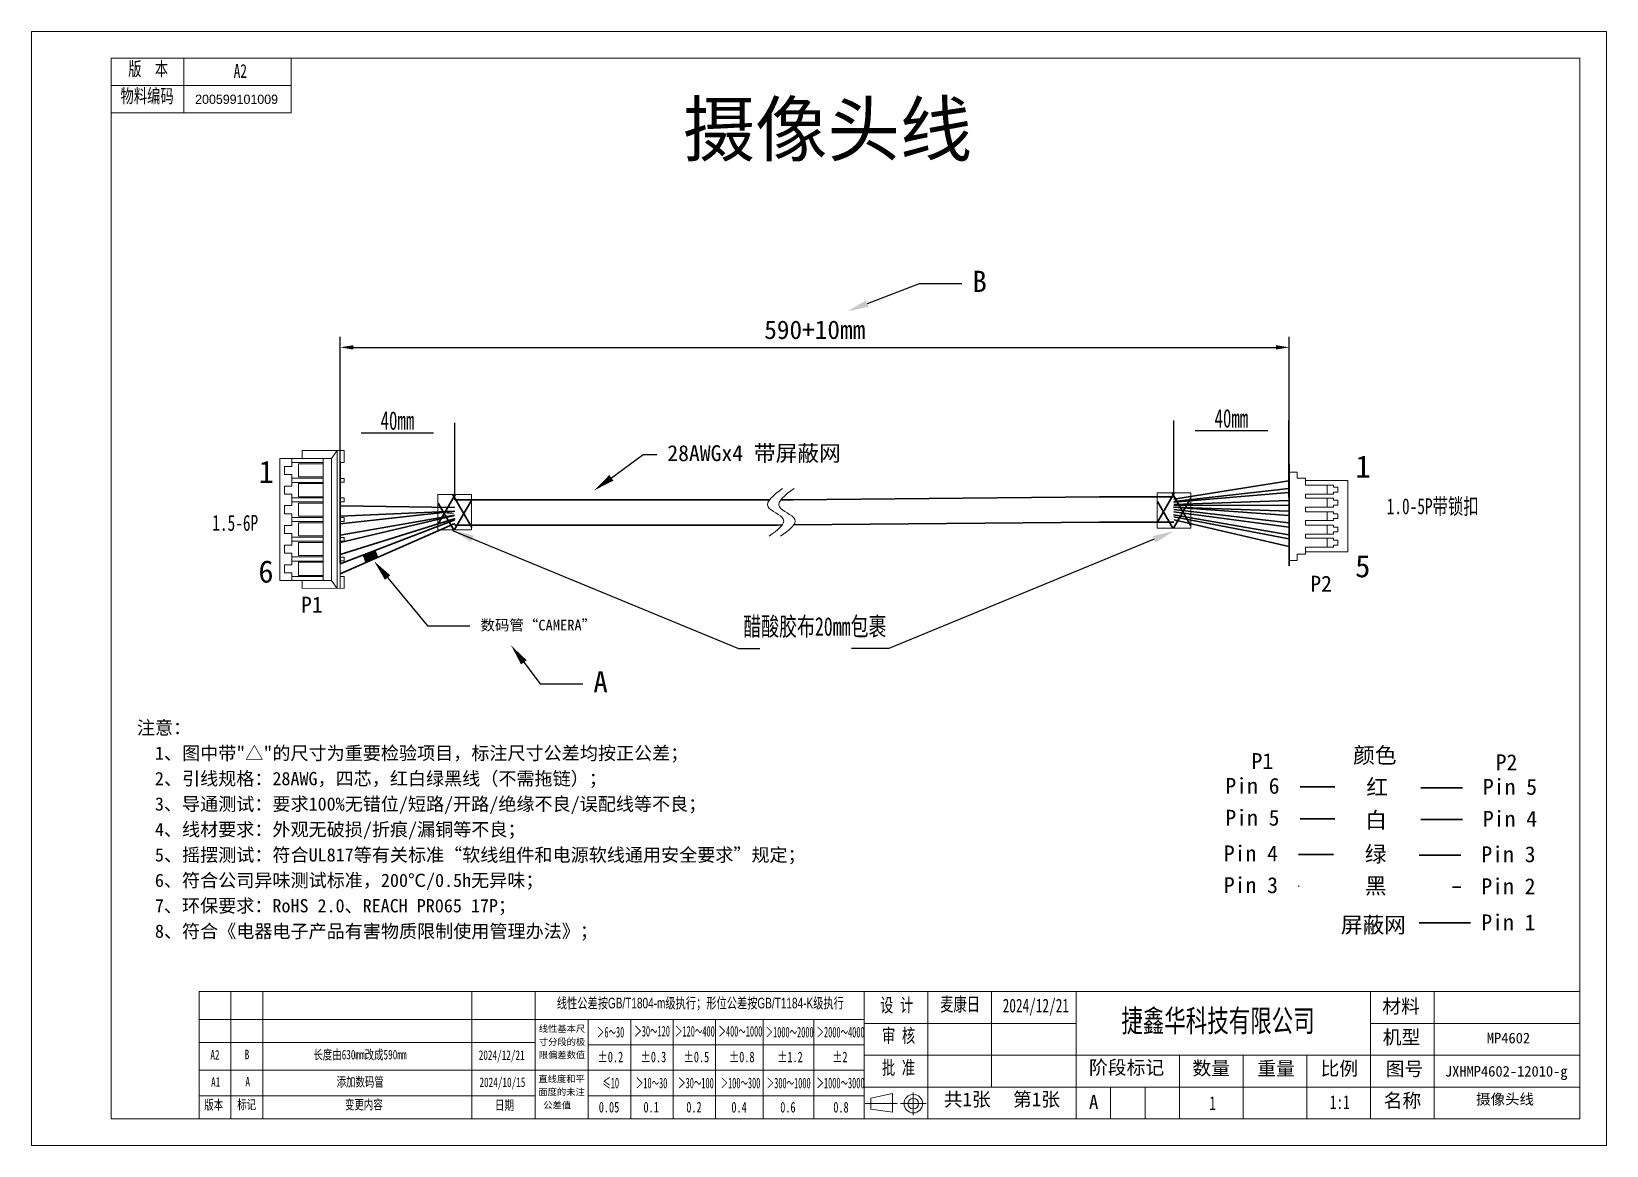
# Model space of a CAD drawing. Header units: millimetres. Extents: x -293 to 5666, y -3485 to 352.
# Drawn here: x 131.5 to 428.5, y -1430.6 to -1220.6 of the extents above; entities that cross this region are included whole.
import ezdxf
from ezdxf import colors
from ezdxf.entities.mleader import LeaderData, LeaderLine
from ezdxf.math import Vec2, Vec3

# ---------------------------------------------------------------- set-up
doc = ezdxf.new("R2010")
doc.units = ezdxf.units.MM
doc.header["$PDSIZE"] = -1
doc.layers.get('0').update_dxf_attribs({"lineweight": 18})
doc.layers.add('更新', color=10, linetype='Continuous', lineweight=18)
doc.styles.add('SLDTEXTSTYLE0', font='')
doc.styles.add('SLDTEXTSTYLE1', font='')
doc.styles.add('SLDTEXTSTYLE10', font='', dxfattribs={"width": 0.814221})
doc.styles.add('SLDTEXTSTYLE11', font='', dxfattribs={"width": 0.775464})
doc.styles.add('SLDTEXTSTYLE12', font='', dxfattribs={"width": 0.86773})
doc.styles.add('SLDTEXTSTYLE13', font='', dxfattribs={"width": 0.706367})
doc.styles.add('SLDTEXTSTYLE14', font='', dxfattribs={"width": 0.747741})
doc.styles.add('SLDTEXTSTYLE15', font='', dxfattribs={"width": 0.96773})
doc.styles.add('SLDTEXTSTYLE16', font='', dxfattribs={"width": 0.880973})
doc.styles.add('SLDTEXTSTYLE17', font='', dxfattribs={"width": 0.846113})
doc.styles.add('SLDTEXTSTYLE18', font='', dxfattribs={"width": 0.905501})
doc.styles.add('SLDTEXTSTYLE19', font='', dxfattribs={"width": 1.073784})
doc.styles.add('SLDTEXTSTYLE2', font='')
doc.styles.add('SLDTEXTSTYLE20', font='', dxfattribs={"width": 0.96122})
doc.styles.add('SLDTEXTSTYLE21', font='', dxfattribs={"width": 0.864104})
doc.styles.add('SLDTEXTSTYLE22', font='', dxfattribs={"width": 0.988767})
doc.styles.add('SLDTEXTSTYLE23', font='', dxfattribs={"width": 0.737402})
doc.styles.add('SLDTEXTSTYLE24', font='', dxfattribs={"width": 1.124152})
doc.styles.add('SLDTEXTSTYLE25', font='', dxfattribs={"width": 0.732965})
doc.styles.add('SLDTEXTSTYLE26', font='txt.shx', dxfattribs={"width": 0.6, "bigfont": 'bigfont.shx'})
doc.styles.add('SLDTEXTSTYLE3', font='', dxfattribs={"width": 0.827647})
doc.styles.add('SLDTEXTSTYLE4', font='', dxfattribs={"width": 0.842141})
doc.styles.add('SLDTEXTSTYLE5', font='', dxfattribs={"width": 0.752078})
doc.styles.add('SLDTEXTSTYLE6', font='', dxfattribs={"width": 0.833267})
doc.styles.add('SLDTEXTSTYLE7', font='', dxfattribs={"width": 0.902979})
doc.styles.add('SLDTEXTSTYLE8', font='', dxfattribs={"width": 1.050097})
doc.styles.add('SLDTEXTSTYLE9', font='', dxfattribs={"width": 0.878935})
doc.styles.get("Standard").update_dxf_attribs({"font": ''})
doc.styles.add('STYLE3', font='')
doc.styles.add('标准', font='', dxfattribs={"width": 0.667})
doc.styles.get('SLDTEXTSTYLE0').set_extended_font_data('汉仪长仿宋体')
doc.styles.get('SLDTEXTSTYLE1').set_extended_font_data('汉仪长仿宋体')
doc.styles.get('SLDTEXTSTYLE10').set_extended_font_data('汉仪长仿宋体')
doc.styles.get('SLDTEXTSTYLE11').set_extended_font_data('汉仪长仿宋体')
doc.styles.get('SLDTEXTSTYLE12').set_extended_font_data('汉仪长仿宋体')
doc.styles.get('SLDTEXTSTYLE13').set_extended_font_data('汉仪长仿宋体')
doc.styles.get('SLDTEXTSTYLE14').set_extended_font_data('汉仪长仿宋体')
doc.styles.get('SLDTEXTSTYLE15').set_extended_font_data('汉仪长仿宋体')
doc.styles.get('SLDTEXTSTYLE16').set_extended_font_data('汉仪长仿宋体')
doc.styles.get('SLDTEXTSTYLE17').set_extended_font_data('汉仪长仿宋体')
doc.styles.get('SLDTEXTSTYLE18').set_extended_font_data('汉仪长仿宋体')
doc.styles.get('SLDTEXTSTYLE19').set_extended_font_data('汉仪长仿宋体')
doc.styles.get('SLDTEXTSTYLE2').set_extended_font_data('汉仪长仿宋体')
doc.styles.get('SLDTEXTSTYLE20').set_extended_font_data('汉仪长仿宋体')
doc.styles.get('SLDTEXTSTYLE21').set_extended_font_data('汉仪长仿宋体')
doc.styles.get('SLDTEXTSTYLE22').set_extended_font_data('汉仪长仿宋体')
doc.styles.get('SLDTEXTSTYLE23').set_extended_font_data('汉仪长仿宋体')
doc.styles.get('SLDTEXTSTYLE24').set_extended_font_data('汉仪长仿宋体')
doc.styles.get('SLDTEXTSTYLE25').set_extended_font_data('汉仪长仿宋体')
doc.styles.get('SLDTEXTSTYLE3').set_extended_font_data('汉仪长仿宋体')
doc.styles.get('SLDTEXTSTYLE4').set_extended_font_data('汉仪长仿宋体')
doc.styles.get('SLDTEXTSTYLE5').set_extended_font_data('汉仪长仿宋体')
doc.styles.get('SLDTEXTSTYLE6').set_extended_font_data('汉仪长仿宋体')
doc.styles.get('SLDTEXTSTYLE7').set_extended_font_data('汉仪长仿宋体')
doc.styles.get('SLDTEXTSTYLE8').set_extended_font_data('汉仪长仿宋体')
doc.styles.get('SLDTEXTSTYLE9').set_extended_font_data('汉仪长仿宋体')
doc.styles.get('Standard').set_extended_font_data('FangSong')
doc.styles.get('STYLE3').set_extended_font_data('SimSun')
doc.styles.get('标准').set_extended_font_data('宋体')
doc.dimstyles.new('ISO-25', dxfattribs={"dimtxt": 2.5, "dimasz": 2.5, "dimexe": 1.25, "dimexo": 0.625, "dimtad": 1, "dimtxsty": 'Standard', "dimcen": 2.5, "dimdle": 5, "dimadec": 0, "dimazin": 0, "dimtfac": 1, "dimtmove": 0, "dimatfit": 3, "dimfxl": 1, "dimarcsym": 0})
doc.dimstyles.new('标准', dxfattribs={"dimtxt": 3.5, "dimasz": 4, "dimexe": 2, "dimexo": 0, "dimtad": 1, "dimdsep": 46, "dimtxsty": '标准', "dimblk": '_CAXARROW', "dimcen": 0, "dimdle": 8, "dimazin": 2, "dimtfac": 0.707107, "dimtdec": 3, "dimtmove": 2, "dimatfit": 3, "dimfxl": 1, "dimfrac": 2, "dimtolj": 1, "dimarcsym": 1})
pattern_1 = [(0, (-373.747, -1402.2326), (0, 6.985), [5.08, -1.905]), (90, (-373.747, -1402.2326), (-6.985, 4e-16), [5.08, -1.905])]

msp = doc.modelspace()

# ---------------------------------------------------------------- texts
at = {"style": 'STYLE3'}
for p in [(381.1615, -1304.7334), (174.3372, -1305.7341)]:
    msp.add_text('1', height=4.2, dxfattribs=at).set_placement(p)
for s, insert, char_height, attachment_point, style in [('{\\fFangSong|b0|i0|c134|p49;\\W0.707;版  本}', (149.7328, -1226.3671), 2.6, 1, 'SLDTEXTSTYLE26'), ('{\\fFangSong|b0|i0|c134|p49;\\W0.707;A2}', (170.8751, -1226.7625), 2.6, 2, 'SLDTEXTSTYLE1'), ('{\\fFangSong|b0|i0|c134|p49;\\W0.707;物料编码}', (148.282, -1231.4774), 2.6, 1, 'SLDTEXTSTYLE0'), ('{\\W0.707;线性公差按GB/T1804-m级执行；形位公差按GB/T1184-K级执行}', (257.6178, -1402.7784), 2, 2, 'SLDTEXTSTYLE0'), ('{\\fFangSong|b0|i0|c134|p49;\\W0.707;设 计}', (291.5184, -1402.8578), 2.6, 1, 'SLDTEXTSTYLE3'), ('{\\fFangSong|b0|i0|c134|p49;\\W0.707;麦康日}', (306.6074, -1402.6994), 2.6, 2, 'SLDTEXTSTYLE1'), ('{\\fFangSong|b0|i0|c134|p49;\\W0.707;2024/12/21}', (320.8838, -1402.9483), 2.6, 2, 'SLDTEXTSTYLE1'), ('{\\fFangSong|b0|i0|c134|p49;\\W0.707;捷鑫华科技有限公司}', (337.0072, -1405.0112), 4.2, 1, 'SLDTEXTSTYLE2'), ('{\\fFangSong|b0|i0|c134|p49;\\W1;材料}', (386.2041, -1403.0951), 2.6, 1, 'SLDTEXTSTYLE0'), ('{\\fFangSong|b0|i0|c134|p49;\\W0.5;＞6～30}', (238.1281, -1408.2577), 2, 1, 'SLDTEXTSTYLE4'), ('{\\fFangSong|b0|i0|c134|p49;\\W0.5;＞30～120}', (245.1771, -1408.074), 2, 1, 'SLDTEXTSTYLE5'), ('{\\fFangSong|b0|i0|c134|p49;\\W0.5;＞120～400}', (252.8508, -1408.0971), 2, 1, 'SLDTEXTSTYLE6'), ('{\\fFangSong|b0|i0|c134|p49;\\W0.5;＞400～1000}', (261.0438, -1408.0971), 2, 1, 'SLDTEXTSTYLE13'), ('{\\fFangSong|b0|i0|c134|p49;\\W0.5;＞1000～2000}', (269.9281, -1408.2577), 2, 1, 'SLDTEXTSTYLE14'), ('{\\fFangSong|b0|i0|c134|p49;\\W0.5;＞2000～4000}', (279.5395, -1408.2577), 2, 1, 'SLDTEXTSTYLE23'), ('{\\fFangSong|b0|i0|c134|p49;\\W0.707;审 核}', (291.8753, -1408.614), 2.6, 1, 'SLDTEXTSTYLE0'), ('{\\fFangSong|b0|i0|c134|p49;\\W1;机型}', (386.2915, -1408.8998), 2.6, 1, 'SLDTEXTSTYLE0'), ('{\\fFangSong|b0|i0|c134|p49;\\W0.707;A2}', (165.223, -1412.6264), 1.8, 1, 'SLDTEXTSTYLE0'), ('{\\fFangSong|b0|i0|c134|p49;\\W0.707;B}', (171.7028, -1412.5769), 1.8, 1, 'SLDTEXTSTYLE0'), ('{\\fFangSong|b0|i0|c134|p49;\\W0.707;长度由630mm改成590mm}', (184.6397, -1412.5982), 1.8, 1, 'SLDTEXTSTYLE0'), ('{\\fFangSong|b0|i0|c134|p49;\\W0.707;2024/12/21}', (215.8308, -1412.6889), 1.8, 1, 'SLDTEXTSTYLE0'), ('{\\fFangSong|b0|i0|c134|p49;\\W0.707;±0.2}', (238.2526, -1412.9334), 2, 1, 'SLDTEXTSTYLE7'), ('{\\fFangSong|b0|i0|c134|p49;\\W0.707;±0.3}', (246.3689, -1412.9334), 2, 1, 'SLDTEXTSTYLE15'), ('{\\fFangSong|b0|i0|c134|p49;\\W0.707;±0.5}', (254.4745, -1412.9334), 2, 1, 'SLDTEXTSTYLE16'), ('{\\fFangSong|b0|i0|c134|p49;\\W0.707;±0.8}', (263.0255, -1412.9334), 2, 1, 'SLDTEXTSTYLE17'), ('{\\fFangSong|b0|i0|c134|p49;\\W0.707;±1.2}', (272.1081, -1412.9334), 2, 1, 'SLDTEXTSTYLE22'), ('{\\fFangSong|b0|i0|c134|p49;\\W0.707;±2}', (282.4837, -1412.9334), 2, 1, 'SLDTEXTSTYLE24'), ('{\\fFangSong|b0|i0|c134|p49;\\W0.707;批 准}', (291.8532, -1414.6452), 2.6, 1, 'SLDTEXTSTYLE3'), ('{\\fFangSong|b0|i0|c134|p49;\\W1;阶段标记}', (330.907, -1414.6207), 2.6, 1, 'SLDTEXTSTYLE0'), ('{\\fFangSong|b0|i0|c134|p49;\\W1;数量}', (350.4064, -1414.7572), 2.6, 1, 'SLDTEXTSTYLE0'), ('{\\fFangSong|b0|i0|c134|p49;\\W1;重量}', (362.6356, -1414.8129), 2.6, 1, 'SLDTEXTSTYLE0'), ('{\\fFangSong|b0|i0|c134|p49;\\W1;比例}', (374.5742, -1414.8145), 2.6, 1, 'SLDTEXTSTYLE0'), ('{\\fFangSong|b0|i0|c134|p49;\\W0.707;A1}', (165.3587, -1417.7511), 1.8, 1, 'SLDTEXTSTYLE0'), ('{\\fFangSong|b0|i0|c134|p49;\\W0.707;A}', (171.8385, -1417.7016), 1.8, 1, 'SLDTEXTSTYLE0'), ('{\\fFangSong|b0|i0|c134|p49;\\W0.707;添加数码管}', (189.0255, -1417.7229), 1.8, 1, 'SLDTEXTSTYLE0'), ('{\\fFangSong|b0|i0|c134|p49;\\W0.707;2024/10/15}', (215.9666, -1417.8135), 1.8, 1, 'SLDTEXTSTYLE0'), ('{\\fFangSong|b0|i0|c134|p49;\\W0.5;≤10}', (239.1622, -1417.8425), 2, 1, 'SLDTEXTSTYLE8'), ('{\\fFangSong|b0|i0|c134|p49;\\W0.5;＞10～30}', (245.4652, -1417.8425), 2, 1, 'SLDTEXTSTYLE12'), ('{\\fFangSong|b0|i0|c134|p49;\\W0.5;＞30～100}', (253.4403, -1417.8425), 2, 1, 'SLDTEXTSTYLE9'), ('{\\fFangSong|b0|i0|c134|p49;\\W0.5;＞100～300}', (261.4427, -1417.8425), 2, 1, 'SLDTEXTSTYLE10'), ('{\\fFangSong|b0|i0|c134|p49;\\W0.5;＞300～1000}', (270.1457, -1417.8425), 2, 1, 'SLDTEXTSTYLE11'), ('{\\fFangSong|b0|i0|c134|p49;\\W0.5;＞1000～3000}', (279.5298, -1417.8425), 2, 1, 'SLDTEXTSTYLE25'), ('{\\fFangSong|b0|i0|c134|p49;\\W0.707;版本}', (164.0812, -1422.0487), 1.8, 1, 'SLDTEXTSTYLE0'), ('{\\fFangSong|b0|i0|c134|p49;\\W0.707;标记}', (170.2911, -1421.9992), 1.8, 1, 'SLDTEXTSTYLE0'), ('{\\fFangSong|b0|i0|c134|p49;\\W0.707;变更内容}', (190.6034, -1422.0205), 1.8, 1, 'SLDTEXTSTYLE0'), ('{\\fFangSong|b0|i0|c134|p49;\\W0.707;日期}', (218.9093, -1422.1111), 1.8, 1, 'SLDTEXTSTYLE0'), ('{\\fFangSong|b0|i0|c134|p49;\\W0.707;0.05}', (238.4721, -1422.3968), 2, 1, 'SLDTEXTSTYLE18'), ('{\\fFangSong|b0|i0|c134|p49;\\W0.707;0.1}', (246.8996, -1422.3968), 2, 1, 'SLDTEXTSTYLE19'), ('{\\fFangSong|b0|i0|c134|p49;\\W0.707;0.2}', (254.9777, -1422.3968), 2, 1, 'SLDTEXTSTYLE21'), ('{\\fFangSong|b0|i0|c134|p49;\\W0.707;0.4}', (263.4754, -1422.4087), 2, 1, 'SLDTEXTSTYLE20'), ('{\\fFangSong|b0|i0|c134|p49;\\W0.707;0.6}', (272.6897, -1422.4087), 2, 1, 'SLDTEXTSTYLE1'), ('{\\fFangSong|b0|i0|c134|p49;\\W0.707;0.8}', (282.7015, -1422.4087), 2, 1, 'SLDTEXTSTYLE1'), ('{\\fFangSong|b0|i0|c134|p49;\\W1;共1张}', (303.5108, -1420.6257), 2.6, 1, 'SLDTEXTSTYLE0'), ('{\\fFangSong|b0|i0|c134|p49;\\W1;第1张}', (316.5773, -1420.6213), 2.6, 1, 'SLDTEXTSTYLE0'), ('{\\fFangSong|b0|i0|c134|p49;\\W0.707;1:1}', (378.2067, -1421.1618), 2.6, 2, 'SLDTEXTSTYLE1'), ('{\\fFangSong|b0|i0|c134|p49;\\W1;名称}', (386.4713, -1420.8445), 2.6, 1, 'SLDTEXTSTYLE0')]:
    msp.add_mtext(s, dxfattribs=dict(insert=insert, char_height=char_height, attachment_point=attachment_point, style=style))
at = {"color": 7, "linetype": 'Continuous', "lineweight": 35, "insert": (170.1719, -1232.5238), "char_height": 1.75, "width": 8.261508, "attachment_point": 2, "style": 'SLDTEXTSTYLE1'}
msp.add_mtext('200599101009', dxfattribs=at)
at = {"linetype": 'ByBlock', "lineweight": 30, "char_height": 3, "attachment_point": 1}
for s, insert in [('{\\W0.707;\\C0;1.0-5P带锁扣}', (387.0486, -1308.6238)), ('{\\W0.707;\\C0;1.5-6P}', (165.5814, -1311.7456))]:
    msp.add_mtext(s, dxfattribs=dict(at, insert=insert))
at = {"attachment_point": 1}
for s, insert, char_height, width, style in [('6', (174.2826, -1320.3129), 4.2, 4.197941, 'STYLE3'), ('5', (381.1069, -1319.3122), 4.2, 4.197941, 'STYLE3'), ('{\\fFangSong|b0|i0|c134|p49;\\W1;图号}', (386.8488, -1414.8734), 2.6, 8.780214, 'SLDTEXTSTYLE0'), ('{\\fFangSong|b0|i0|c134|p49;\\W0.707;1}', (353.5929, -1421.3324), 2.6, 2.726669, 'SLDTEXTSTYLE1')]:
    msp.add_mtext(s, dxfattribs=dict(at, insert=insert, char_height=char_height, width=width, style=style))
at = {"color": 4, "insert": (265.7176, -1334.9318), "char_height": 3.5, "attachment_point": 7, "style": '标准'}
msp.add_mtext('{\\f宋体|b0|i0|c134|p2;\\W0.707;\\C0;醋酸胶布20mm包裹} ', dxfattribs=at)
at = {"lineweight": 5, "insert": (151.367, -1350.6125), "char_height": 2.5, "width": 197.834984, "attachment_point": 1, "line_spacing_factor": 1.15057}
msp.add_mtext('注意：\\P  1、图中带"△"的尺寸为重要检验项目，标注尺寸公差均按正公差；\\P  2、{\\C0;引线规格：}28AWG，四芯，红白绿黑线（不需拖链）；\\P  3、导通测试：要求100%无错位/短路/开路/绝缘不良/误配线等不良；\\P  4、线材要求：外观无破损/折痕/漏铜等不良；\\P  5、摇摆测试：符合UL817等有关标准“软线组件和电源软线通用安全要求”规定；\\P  6、符合公司异味测试标准，200℃/0.5h无异味；\\P  7、环保要求：RoHS 2.0、REACH PR065 17P；\\P  8、符合《电器电子产品有害物质限制使用管理办法》；\\P ', dxfattribs=at)
at = {"color": 0, "linetype": 'Continuous', "lineweight": 35, "char_height": 1.25, "attachment_point": 2, "style": 'SLDTEXTSTYLE0'}
for s, insert, width in [('线性基本尺', (231.531, -1407.9945), 18.100139), ('寸分段的极', (231.5344, -1410.4639), 18.048834), ('限偏差数值', (231.5344, -1412.9334), 17.7564), ('直线度和平', (231.4495, -1417.458), 17.859009), ('面度的未注', (231.4495, -1419.9274), 17.977008), ('公差值', (230.6298, -1422.3968), 10.681544)]:
    msp.add_mtext(s, dxfattribs=dict(at, insert=insert, width=width))
for s, insert, char_height, width, attachment_point in [('MP4602', (410.0113, -1409.3692), 2, 23.796946, 2), ('{\\C3;JXHMP4602-12010-g}', (409.5882, -1415.634), 2, 23.796946, 2), ('A', (330.9116, -1421.1226), 2.6, 2.6, 1), ('摄像头线', (409.3585, -1420.898), 2, 27.679219, 2)]:
    msp.add_mtext(s, dxfattribs=dict(insert=insert, char_height=char_height, width=width, attachment_point=attachment_point))

# ---------------------------------------------------------------- blocks, each defined once
blk = doc.blocks.new('*D1127')
at = {"color": 0, "linetype": 'ByBlock', "lineweight": -2, "transparency": 16777216}
for p, q in [((189.68, -1302.35), (189.68, -1294.37)), ((211.31, -1308.91), (211.31, -1294.37)), ((207.31, -1296.37), (193.68, -1296.37))]:
    blk.add_line(p, q, dxfattribs=at)
at = {"layer": 'Defpoints', "color": 0, "transparency": 16777216}
for p in [(189.68, -1296.37), (189.68, -1302.35), (211.31, -1308.91)]:
    blk.add_point(p, dxfattribs=at)
at = {"color": 0, "lineweight": 30, "transparency": 16777216, "insert": (200.5, -1293.99), "char_height": 3.5, "attachment_point": 5, "style": '标准'}
blk.add_mtext('\\A1;40mm', dxfattribs=at)
blk = doc.blocks.new('_CAXARROW')
blk = doc.blocks.new('*D1135')
at = {"color": 0, "linetype": 'ByBlock', "lineweight": -2, "transparency": 16777216}
for p, q in [((346.9, -1308.37), (346.9, -1293.93)), ((368.61, -1308.48), (368.61, -1293.93)), ((364.61, -1295.93), (350.9, -1295.93))]:
    blk.add_line(p, q, dxfattribs=at)
at = {"layer": 'Defpoints', "color": 0, "transparency": 16777216}
for p in [(346.9, -1295.93), (346.9, -1308.37), (368.61, -1308.48)]:
    blk.add_point(p, dxfattribs=at)
at = {"color": 0, "lineweight": 30, "transparency": 16777216, "insert": (357.76, -1293.56), "char_height": 3.5, "attachment_point": 5, "style": '标准'}
blk.add_mtext('\\A1;40mm', dxfattribs=at)
blk = doc.blocks.new('*D1151')
at = {"color": 0, "lineweight": -2, "transparency": 16777216}
for p, q in [((189.71, -1299.63), (189.71, -1278.17)), ((368.68, -1303.7), (368.68, -1278.17)), ((192.21, -1280.17), (366.18, -1280.17))]:
    blk.add_line(p, q, dxfattribs=at)
at = {"color": 0, "transparency": 16777216}
for points in [[(192.21, -1279.75), (192.21, -1280.58), (189.71, -1280.17)], [(366.18, -1280.58), (366.18, -1279.75), (368.68, -1280.17)]]:
    blk.add_solid(points, dxfattribs=at)
at = {"layer": 'Defpoints', "color": 0, "transparency": 16777216}
for p in [(368.68, -1280.17), (189.71, -1299.63), (368.68, -1303.7)]:
    blk.add_point(p, dxfattribs=at)
at = {"color": 0, "transparency": 16777216, "insert": (279.19, -1276.87), "char_height": 3.5, "attachment_point": 5}
blk.add_mtext('\\A1;590+10mm', dxfattribs=at)

# ---------------------------------------------------------------- dimensions: what is measured, and where the dimension line sits
at = {"color": 0}
dim = msp.add_linear_dim(base=(368.6831, -1280.1683), p1=(189.706, -1299.6321), p2=(368.6831, -1303.6963), text='590+10mm', dimstyle='ISO-25', override={"dimtxt": 3.5, "dimexe": 2, "dimexo": 0, "dimgap": 1.524, "dimtih": 1, "dimtoh": 1, "dimzin": 0, "dimtxsty": 'Standard', "dimadec": 2, "dimtolj": 1}, dxfattribs=at)
dim.commit()
dim.dimension.update_dxf_attribs({"geometry": '*D1151', "text_midpoint": (279.1946, -1276.8743)})
at = {"color": 0, "linetype": 'ByBlock', "lineweight": 30}
for base, p1, p2, picture, middle in [((189.6811, -1296.3673), (211.3128, -1308.9138), (189.6811, -1302.3546), '*D1127', (200.4969, -1293.9923)), ((346.9044, -1295.9335), (368.6134, -1308.48), (346.9044, -1308.3715), '*D1135', (357.7589, -1293.5585))]:
    dim = msp.add_linear_dim(base=base, p1=p1, p2=p2, text='40mm', dimstyle='标准', override={"dimtxsty": '标准', "dimarcsym": 0}, dxfattribs=at)
    dim.commit()
    dim.dimension.update_dxf_attribs({"geometry": picture, "text_midpoint": middle})

# ---------------------------------------------------------------- hatches: boundary and pattern name
at = {"linetype": 'ByBlock', "lineweight": 30}
h = msp.add_hatch(dxfattribs=at)
h.set_pattern_fill('DIAMONDS', color=3)
h.set_pattern_definition([(60, (-982.1772, -511.3977), (-2.749631, 1.5875), []), (120, (-982.1772, -511.3977), (-2.749631, -1.5875), [])])
h.paths.add_polyline_path([(208.1975, -1307.865), (214.5049, -1307.865), (214.5049, -1314.5303), (208.1975, -1314.5303)])
h = msp.add_hatch()
h.set_pattern_fill('ANGLE', color=4)
h.set_pattern_definition(pattern_1)
h.paths.add_polyline_path([(209.7877, -1307.8749), (209.7877, -1314.5403), (212.7104, -1314.5403), (212.7104, -1307.8749)])
h = msp.add_hatch()
h.set_pattern_fill('ANGLE', color=4, style=0)
h.set_pattern_definition(pattern_1)
h.paths.add_polyline_path([(209.7877, -1307.8749), (209.7877, -1314.5403), (212.7104, -1314.5403), (212.7104, -1307.8749)])
h = msp.add_hatch(dxfattribs=at)
h.set_pattern_fill('DIAMONDS', color=3)
h.set_pattern_definition([(60, (-846.555, -511.0886), (-2.749631, 1.5875), []), (120, (-846.555, -511.0886), (-2.749631, -1.5875), [])])
h.paths.add_polyline_path([(343.8198, -1307.5559), (350.1272, -1307.5559), (350.1272, -1314.2213), (343.8198, -1314.2213)])
at = {"layer": '更新'}
h = msp.add_hatch(color=0, dxfattribs=at)
h.dxf.hatch_style = 1
edge = h.paths.add_edge_path()
edge.add_line((189.6763, -1322.8374), (211.2998, -1313.3715))
edge = h.paths.add_edge_path()
edge.add_line((189.7119, -1320.9923), (211.2998, -1312.6888))
edge = h.paths.add_edge_path()
edge.add_line((194.0297, -1319.3315), (194.5611, -1320.6991))
edge = h.paths.add_edge_path()
edge.add_line((196.3045, -1318.4565), (196.7957, -1319.7208))
h = msp.add_hatch(color=0, dxfattribs=at)
h.dxf.hatch_style = 1
edge = h.paths.add_edge_path()
edge.add_line((194.0297, -1319.3315), (194.5611, -1320.6991))
edge = h.paths.add_edge_path()
edge.add_line((196.3045, -1318.4565), (196.7957, -1319.7208))
h = msp.add_hatch(color=0, dxfattribs=at)
h.dxf.hatch_style = 1
h.paths.add_polyline_path([(196.7957, -1319.7208), (196.3045, -1318.4565), (194.0297, -1319.3315), (194.5611, -1320.6991)])

# ---------------------------------------------------------------- linework, layer by layer
at = {"lineweight": 13}
for p, q in [((160.2439, -1225.6252), (146.4939, -1225.6252)), ((160.2439, -1225.6252), (160.2439, -1230.7991)), ((160.2439, -1230.7991), (146.4939, -1230.7991)), ((289.774, -1421.7353), (289.774, -1423.7654))]:
    msp.add_line(p, q, dxfattribs=at)
at = {"color": 7, "lineweight": 13}
for p, q in [((146.4939, -1225.6252), (423.4939, -1225.6252)), ((146.4939, -1225.6252), (146.4939, -1425.6252)), ((160.2439, -1225.6252), (160.2439, -1235.9444)), ((180.4871, -1225.6252), (180.4871, -1235.9444)), ((146.4939, -1230.7991), (180.4871, -1230.7991)), ((146.4939, -1235.9444), (180.4871, -1235.9444)), ((288.4939, -1401.6252), (163.0947, -1401.6252)), ((214.5082, -1401.6252), (214.5082, -1425.6252)), ((226.4939, -1425.6252), (226.4939, -1401.6252)), ((226.4939, -1401.6252), (226.4939, -1425.6252)), ((288.4939, -1401.6252), (288.4939, -1425.6252)), ((288.4939, -1401.6252), (288.4939, -1425.6252)), ((300.4939, -1401.6252), (300.4939, -1425.6252)), ((312.4939, -1401.6252), (312.4939, -1419.6252)), ((328.4939, -1401.6252), (328.4939, -1425.6252)), ((383.9939, -1401.6252), (383.9939, -1425.6252)), ((383.9939, -1401.6252), (423.4939, -1401.6252)), ((395.9939, -1401.6252), (395.9939, -1425.6252)), ((288.4939, -1406.8464), (163.0947, -1406.8464)), ((236.4939, -1425.6252), (236.4939, -1406.8464)), ((244.4939, -1406.8464), (244.4939, -1425.6252)), ((252.4939, -1425.6252), (252.4939, -1406.8464)), ((260.4939, -1425.6252), (260.4939, -1406.8464)), ((269.4939, -1425.6252), (269.4939, -1406.8464)), ((278.9939, -1406.8464), (278.9939, -1425.6252)), ((328.4939, -1407.6252), (288.4939, -1407.6252)), ((383.9939, -1407.6252), (423.4939, -1407.6252)), ((226.4939, -1411.2252), (163.0947, -1411.2252)), ((236.4939, -1411.6464), (288.4939, -1411.6464)), ((288.4939, -1413.6252), (423.4939, -1413.6252)), ((347.9939, -1425.6252), (347.9939, -1413.6252)), ((359.9939, -1413.6252), (359.9939, -1425.6252)), ((371.9939, -1413.6252), (371.9939, -1425.6252)), ((226.4939, -1416.4464), (288.4939, -1416.4464)), ((328.4939, -1419.6252), (288.4939, -1419.6252)), ((423.4939, -1419.6252), (328.4939, -1419.6252)), ((334.9939, -1425.6252), (334.9939, -1419.6252)), ((341.4939, -1419.6252), (341.4939, -1425.6252)), ((226.4939, -1421.2464), (163.0947, -1421.2464)), ((288.4939, -1421.2464), (236.4939, -1421.2464)), ((289.774, -1421.7353), (293.8801, -1420.8505)), ((293.8801, -1420.8505), (293.8801, -1424.347)), ((297.774, -1420.6285), (297.774, -1424.9006)), ((294.7052, -1422.7291), (288.7005, -1422.7291)), ((293.8801, -1424.347), (289.774, -1423.7654)), ((300.1902, -1422.7291), (295.3578, -1422.7291)), ((146.4939, -1425.6252), (423.4939, -1425.6252)), ((163.0947, -1425.6252), (226.4939, -1425.6252))]:
    msp.add_line(p, q, dxfattribs=at)
at = {"color": 0, "linetype": 'ByBlock', "lineweight": 13}
msp.add_line((423.4839, -1225.6252), (423.4939, -1425.6252), dxfattribs=at)
for p, q in [((182.524, -1301.1441), (182.524, -1299.6321)), ((182.524, -1299.6321), (190.462, -1299.6321)), ((188.086, -1301.1441), (189.112, -1299.6321)), ((189.112, -1299.6321), (189.112, -1325.6331)), ((189.706, -1325.6331), (189.706, -1299.6321)), ((190.462, -1301.9001), (190.462, -1299.6321)), ((178.312, -1324.1211), (178.312, -1301.1441)), ((178.312, -1301.1441), (188.086, -1301.1441)), ((179.23, -1302.6021), (180.58, -1302.6021)), ((179.23, -1304.1141), (179.23, -1302.6021)), ((180.58, -1301.1441), (180.58, -1302.6021)), ((180.58, -1301.9001), (186.52, -1301.9001)), ((181.822, -1302.1161), (181.822, -1304.6001)), ((181.822, -1302.1161), (186.52, -1302.1161)), ((186.52, -1324.1211), (186.52, -1301.1441)), ((188.086, -1301.1441), (188.086, -1324.1211)), ((189.706, -1301.9001), (190.462, -1301.9001)), ((370.1509, -1303.6963), (368.6831, -1303.6963)), ((370.1509, -1304.8392), (370.1509, -1303.6963)), ((179.23, -1304.1141), (180.58, -1304.1141)), ((179.23, -1306.3281), (180.58, -1306.3281)), ((179.23, -1307.8401), (179.23, -1306.3281)), ((180.58, -1304.1141), (180.58, -1306.3281)), ((180.58, -1304.8161), (186.52, -1304.8161)), ((180.58, -1305.6261), (186.52, -1305.6261)), ((181.822, -1304.6001), (186.52, -1304.6001)), ((181.822, -1305.8421), (181.822, -1308.3261)), ((181.822, -1305.8421), (186.52, -1305.8421)), ((189.706, -1304.8701), (190.462, -1304.8701)), ((189.706, -1305.5721), (190.462, -1305.5721)), ((190.462, -1305.5721), (190.462, -1304.8701)), ((370.1509, -1304.8392), (371.7329, -1304.8392)), ((371.7329, -1306.1527), (371.7329, -1304.8392)), ((371.7329, -1305.2875), (379.6953, -1305.2875)), ((371.7329, -1306.1527), (376.9974, -1306.1527)), ((375.8231, -1306.1527), (375.8231, -1307.8292)), ((376.9974, -1306.1527), (376.9974, -1306.5396)), ((376.9974, -1306.5396), (377.8621, -1306.5396)), ((377.8621, -1306.5396), (377.8621, -1307.4423)), ((379.6953, -1305.2875), (379.6953, -1318.687)), ((179.23, -1307.8401), (180.58, -1307.8401)), ((180.58, -1307.8401), (180.58, -1310.0001)), ((180.58, -1308.5421), (186.52, -1308.5421)), ((180.58, -1309.2981), (186.52, -1309.2981)), ((181.822, -1308.3261), (186.52, -1308.3261)), ((181.822, -1309.5681), (181.822, -1311.9981)), ((181.822, -1309.5681), (186.52, -1309.5681)), ((189.706, -1308.5421), (190.462, -1308.5421)), ((190.462, -1309.2981), (189.706, -1309.2981)), ((190.462, -1308.5421), (190.462, -1309.2981)), ((371.7329, -1308.6146), (371.7329, -1307.8292)), ((371.7329, -1307.8292), (376.9974, -1307.8292)), ((371.7329, -1308.6146), (376.9974, -1308.6146)), ((375.8231, -1308.6146), (375.8231, -1310.2911)), ((376.9974, -1307.8292), (376.9974, -1307.4423)), ((376.9974, -1307.4423), (377.8621, -1307.4423)), ((376.9974, -1308.6146), (376.9974, -1309.0015)), ((376.9974, -1309.0015), (377.8621, -1309.0015)), ((377.8621, -1309.0015), (377.8621, -1309.9042)), ((179.23, -1310.0001), (180.58, -1310.0001)), ((179.23, -1311.5661), (179.23, -1310.0001)), ((179.23, -1311.5661), (180.58, -1311.5661)), ((180.58, -1311.5661), (180.58, -1313.7261)), ((180.58, -1312.2681), (186.52, -1312.2681)), ((181.822, -1311.9981), (186.52, -1311.9981)), ((189.706, -1312.2681), (190.462, -1312.2681)), ((190.462, -1312.2681), (190.462, -1313.0241)), ((371.7329, -1311.149), (371.7329, -1310.2911)), ((371.7329, -1310.2911), (376.9974, -1310.2911)), ((371.7329, -1311.149), (376.9974, -1311.149)), ((375.8231, -1312.8255), (375.8231, -1311.149)), ((376.9974, -1310.2911), (376.9974, -1309.9042)), ((376.9974, -1309.9042), (377.8621, -1309.9042)), ((376.9974, -1311.149), (376.9974, -1311.5359)), ((376.9974, -1311.5359), (377.8621, -1311.5359)), ((376.9974, -1312.8255), (376.9974, -1312.4386)), ((376.9974, -1312.4386), (377.8621, -1312.4386)), ((377.8621, -1312.4386), (377.8621, -1311.5359)), ((179.23, -1313.7261), (180.58, -1313.7261)), ((179.23, -1315.2381), (179.23, -1313.7261)), ((179.23, -1315.2381), (180.58, -1315.2381)), ((180.58, -1313.0241), (186.52, -1313.0241)), ((180.58, -1315.2651), (180.58, -1317.4251)), ((181.822, -1313.2401), (181.822, -1315.7241)), ((181.822, -1313.2401), (186.52, -1313.2401)), ((189.706, -1313.0241), (190.462, -1313.0241)), ((371.7329, -1313.6834), (371.7329, -1312.8255)), ((371.7329, -1312.8255), (376.9974, -1312.8255)), ((371.7329, -1313.6834), (376.9974, -1313.6834)), ((371.7329, -1316.1454), (371.7329, -1315.36)), ((371.7329, -1315.36), (376.9974, -1315.36)), ((375.8231, -1315.36), (375.8231, -1313.6834)), ((376.9974, -1313.6834), (376.9974, -1314.0703)), ((376.9974, -1314.0703), (377.8621, -1314.0703)), ((376.9974, -1315.36), (376.9974, -1314.9731)), ((376.9974, -1314.9731), (377.8621, -1314.9731)), ((377.8621, -1314.9731), (377.8621, -1314.0703)), ((179.23, -1317.4251), (180.58, -1317.4251)), ((179.23, -1318.9371), (179.23, -1317.4251)), ((180.58, -1315.9401), (186.52, -1315.9401)), ((180.58, -1316.6961), (186.52, -1316.6961)), ((181.822, -1315.7241), (186.52, -1315.7241)), ((181.822, -1316.9661), (181.822, -1319.3961)), ((181.822, -1316.9661), (186.52, -1316.9661)), ((190.462, -1315.9941), (189.706, -1315.9941)), ((189.706, -1316.6961), (190.462, -1316.6961)), ((190.462, -1316.6961), (190.462, -1315.9941)), ((190.462, -1316.6961), (190.462, -1315.9941)), ((371.7329, -1316.1454), (376.9974, -1316.1454)), ((371.7329, -1319.1354), (371.7329, -1317.8219)), ((371.7329, -1317.8219), (376.9974, -1317.8219)), ((375.8231, -1317.8219), (375.8231, -1316.1454)), ((376.9974, -1316.1454), (376.9974, -1316.5323)), ((376.9974, -1316.5323), (377.8621, -1316.5323)), ((376.9974, -1317.8219), (376.9974, -1317.435)), ((376.9974, -1317.435), (377.8621, -1317.435)), ((377.8621, -1317.435), (377.8621, -1316.5323)), ((179.23, -1318.9371), (180.58, -1318.9371)), ((179.23, -1321.1511), (180.58, -1321.1511)), ((179.23, -1322.6631), (179.23, -1321.1511)), ((180.58, -1318.9371), (180.58, -1321.1511)), ((180.58, -1319.6391), (186.52, -1319.6391)), ((180.58, -1320.4491), (186.52, -1320.4491)), ((181.822, -1319.3961), (186.52, -1319.3961)), ((181.822, -1320.6651), (181.822, -1323.1491)), ((181.822, -1320.6651), (186.52, -1320.6651)), ((190.462, -1319.6931), (189.706, -1319.6931)), ((189.706, -1320.3951), (190.462, -1320.3951)), ((190.462, -1320.3951), (190.462, -1319.6931)), ((190.462, -1320.3951), (190.462, -1319.6931)), ((368.6831, -1320.3333), (370.1509, -1320.3333)), ((370.1509, -1320.3333), (370.1509, -1319.1354)), ((370.1509, -1319.1354), (371.7329, -1319.1354)), ((371.7329, -1318.687), (379.6953, -1318.687)), ((178.312, -1324.1211), (188.086, -1324.1211)), ((179.23, -1322.6631), (180.58, -1322.6631)), ((180.58, -1324.1211), (180.58, -1322.6631)), ((180.58, -1323.3651), (186.52, -1323.3651)), ((180.58, -1324.1211), (186.358, -1324.1211)), ((181.822, -1323.1491), (186.52, -1323.1491)), ((182.524, -1325.6331), (182.524, -1324.1211)), ((188.086, -1324.1211), (189.112, -1325.6331)), ((189.706, -1323.3651), (190.462, -1323.3651)), ((190.462, -1323.3651), (190.462, -1325.6331)), ((182.524, -1325.6331), (190.462, -1325.6331))]:
    msp.add_line(p, q)
at = {"color": 0, "linetype": 'ByBlock', "lineweight": 30}
for p, q in [((189.6811, -1301.7083), (189.6811, -1320.8783)), ((368.6831, -1321.3785), (368.6831, -1302.2084)), ((211.3128, -1308.9138), (270.6495, -1308.9138)), ((272.7992, -1308.9138), (275.0766, -1308.9138)), ((275.0766, -1308.9138), (332.8625, -1308.3715)), ((332.8625, -1308.3715), (346.9044, -1308.3715)), ((189.7119, -1320.9923), (211.2998, -1312.6888)), ((346.9061, -1312.1402), (368.6134, -1316.2452)), ((368.6134, -1317.699), (346.9416, -1312.7023)), ((211.2998, -1313.3715), (189.6763, -1322.8374)), ((211.3151, -1313.659), (272.1265, -1313.659)), ((272.1265, -1313.659), (273.0557, -1313.6507)), ((275.219, -1313.6314), (332.8625, -1313.1167)), ((332.8625, -1313.1167), (346.9024, -1313.1167))]:
    msp.add_line(p, q, dxfattribs=at)
at = {"color": 0}
msp.add_line((368.6831, -1320.3333), (368.6831, -1303.6963), dxfattribs=at)
at = {"color": 0, "linetype": 'Continuous', "lineweight": 5}
msp.add_line((423.4927, -1401.6252), (423.4927, -1372.9501), dxfattribs=at)
at = {"color": 0, "lineweight": 5}
for p, q in [((423.4927, -1401.6252), (423.4927, -1374.7452)), ((423.4927, -1374.7452), (423.4927, -1401.6252)), ((315.8819, -1401.6252), (423.4927, -1401.6252))]:
    msp.add_line(p, q, dxfattribs=at)
at = {"linetype": 'ByBlock', "lineweight": 30}
for p, q in [((367.7149, -1381.7616), (376.6592, -1381.7616)), ((393.2005, -1381.9158), (402.8387, -1381.9158))]:
    msp.add_line(p, q, dxfattribs=at)
at = {"color": 0, "lineweight": 13}
for p, q in [((163.0947, -1401.6252), (163.0947, -1425.6252)), ((169.0947, -1401.6252), (169.0947, -1425.6252)), ((175.0947, -1401.6252), (175.0947, -1425.6252)), ((288.4939, -1401.6252), (383.9939, -1401.6252))]:
    msp.add_line(p, q, dxfattribs=at)
at = {"color": 0, "linetype": 'Continuous', "lineweight": 13}
msp.add_line((226.4939, -1416.4464), (163.0947, -1416.4464), dxfattribs=at)
at = {"color": 0, "linetype": 'ByBlock', "lineweight": 30}
for points in [[(346.8874, -1309.2324), (368.6134, -1306.7905)], [(346.9015, -1308.7758), (368.6134, -1305.3298)], [(368.6134, -1307.5551), (346.8931, -1309.3247)], [(346.8986, -1309.7595), (368.6134, -1309.0357)], [(211.2948, -1311.0503), (189.6827, -1313.4625)], [(211.2709, -1311.8847), (189.683, -1316.9564)], [(189.6832, -1315.6015), (211.2697, -1311.8134)], [(211.378, -1312.438), (189.6895, -1319.1948)], [(211.3118, -1310.3344), (189.6947, -1310.032)], [(189.7003, -1311.9665), (211.322, -1311.0317)], [(368.6134, -1311.8579), (346.8522, -1310.2895)], [(346.8522, -1310.2895), (368.6134, -1311.067)], [(346.868, -1311.7471), (368.6134, -1315.5024)], [(368.6134, -1309.9077), (346.8893, -1309.9654)], [(368.6134, -1314.0903), (346.8932, -1311.1639)], [(346.8937, -1310.7261), (368.6134, -1313.2281)]]:
    msp.add_lwpolyline(points, dxfattribs=at)
at = {"color": 4}
for points in [[(208.1148, -1307.9186), (214.4726, -1307.9186), (214.4726, -1314.5839), (208.1148, -1314.5839)], [(343.7371, -1307.6095), (350.0949, -1307.6095), (350.0949, -1314.2748), (343.7371, -1314.2748)]]:
    msp.add_lwpolyline(points, close=True, dxfattribs=at)
at = {"color": 7, "lineweight": 13}
for radius in [1.75, 1]:
    msp.add_circle((297.774, -1422.7291), radius, dxfattribs=at)
at = {"color": 0}
for points in [[(273.1332, -1306.7518), (270.385, -1310.23), (273.2621, -1312.5488), (270.5997, -1315.7694)], [(275.283, -1306.7518), (272.5347, -1310.23), (275.4118, -1312.5488), (272.7494, -1315.7694)]]:
    msp.add_spline(points, degree=3, dxfattribs=at)
at = {"layer": '更新', "color": 0}
for p, q in [((196.3045, -1318.4565), (196.7957, -1319.7208)), ((194.0297, -1319.3315), (194.5611, -1320.6991))]:
    msp.add_line(p, q, dxfattribs=at)

msp.set_redraw_order([(e.dxf.handle, doc.entitydb.next_handle()) for e in msp.query("TEXT MTEXT ATTDEF DIMENSION ARC_DIMENSION")])  # texts and dimensions are drawn at this point

# ---------------------------------------------------------------- leaders
at = {"color": 0, "annotation_type": 0, "has_hookline": 1, "hookline_direction": 0, "text_width": 28.0075}
msp.add_leader([(210.9134, -1314.7034), (264.8206, -1336.9202), (268.8206, -1336.9202)], dimstyle='标准', override={"dimgap": 0.625, "dimtad": 0, "dimarcsym": 0}, dxfattribs=at)
at = {"color": 7, "linetype": 'ByBlock', "lineweight": 30}
ml = msp.add_multileader_mtext('Standard', dxfattribs=at)
ml.set_content('28AWGx4 带屏蔽网', color=7)
ml.set_leader_properties()
ml.build(insert=Vec2(0, 0))
ml.multileader.update_dxf_attribs({"text_right_attachment_type": 6})
ctx = ml.context
ctx.base_point, ctx.char_height, ctx.plane_origin = Vec3(249.3935, -1300.3785), 3, Vec3(300.0716, -1307.1223)
ctx.right_attachment = 6
notes = []
notes.append((ctx, [(0, (1, 1, 0), (246.8451, -1300.3785), (1, 0), 2.5483, [(0, [(237.6051, -1307.1223)], 256, [])])]))
ctx.mtext.insert = Vec3(251.3935, -1298.6127)
at = {"color": 0}
ml = msp.add_multileader_mtext('Standard', dxfattribs=at)
ml.set_content('')
ml.set_leader_properties()
ml.build(insert=Vec2(0, 0))
ml.multileader.update_dxf_attribs({"text_right_attachment_type": 6})
ctx = ml.context
ctx.base_point, ctx.plane_origin = Vec3(284.097, -1334.9512), Vec3(346.9024, -1314.8171)
ctx.right_attachment = 6
notes.append((ctx, [(0, (1, 1, 0), (293.1674, -1336.9512), (-1, 0), 5.0704, [(0, [(346.9024, -1314.8171)], 256, [])])]))
ctx.mtext.insert = Vec3(286.097, -1332.9512)
at = {"color": 7}
ml = msp.add_multileader_mtext('Standard', dxfattribs=at)
ml.set_content('数码管“CAMERA”', color=7)
ml.set_leader_properties()
ml.build(insert=Vec2(0, 0))
ml.multileader.update_dxf_attribs({"text_right_attachment_type": 6})
ctx = ml.context
ctx.base_point, ctx.char_height, ctx.plane_origin = Vec3(214.1675, -1332.6796), 2, Vec3(197.52, -1320.4761)
ctx.right_attachment = 6
notes.append((ctx, [(0, (1, 1, 0), (206.1675, -1332.6796), (1, 0), 8, [(0, [(196.0973, -1320.4761)], 256, [])])]))
ctx.mtext.insert = Vec3(216.1675, -1331.5253)
at = {"layer": '更新'}
ml = msp.add_multileader_mtext('Standard', dxfattribs=at)
ml.set_content('B', color=256)
ml.set_leader_properties()
ml.build(insert=Vec2(0, 0))
ml.multileader.update_dxf_attribs({"text_right_attachment_type": 6})
ctx = ml.context
ctx.base_point, ctx.plane_origin = Vec3(306.9151, -1268.1398), Vec3(285.3879, -1273.3527)
ctx.right_attachment = 6
notes.append((ctx, [(0, (1, 1, 0), (298.9151, -1268.1398), (1, 0), 8, [(0, [(285.3879, -1273.3527)], 256, [])])]))
ctx.mtext.insert = Vec3(308.9151, -1265.7284)
ml = msp.add_multileader_mtext('Standard', dxfattribs=at)
ml.set_content('A', color=256)
ml.set_leader_properties()
ml.build(insert=Vec2(0, 0))
ml.multileader.update_dxf_attribs({"text_right_attachment_type": 6})
ctx = ml.context
ctx.base_point, ctx.plane_origin = Vec3(235.4441, -1343.6281), Vec3(221.9304, -1336.3553)
ctx.right_attachment = 6
notes.append((ctx, [(0, (1, 1, 0), (227.4441, -1343.6281), (1, 0), 8, [(0, [(221.9304, -1336.3553)], 256, [])])]))
ctx.mtext.insert = Vec3(237.4441, -1341.2167)
for ctx, leaders in notes:
    for number, flags, end, landing, length, lines in leaders:
        leader = LeaderData()
        leader.index, (leader.has_last_leader_line, leader.has_dogleg_vector, leader.attachment_direction) = number, flags
        leader.last_leader_point, leader.dogleg_vector, leader.dogleg_length = Vec3(end), Vec3(landing), length
        for number, points, colour, breaks in lines:
            line = LeaderLine()
            line.index, line.vertices, line.color, line.breaks = number, Vec3.list(points), colors.encode_raw_color(colour), breaks
            leader.lines.append(line)
        ctx.leaders.append(leader)

# ---------------------------------------------------------------- next in the draw order: texts
at = {"linetype": 'ByBlock', "lineweight": 30, "insert": (184.3532, -1328.6629), "char_height": 3, "width": 14.886496, "attachment_point": 5, "bg_fill": 2}
msp.add_mtext('P1', dxfattribs=at)

# ---------------------------------------------------------------- next in the draw order: linework, layer by layer
at = {"layer": 'Defpoints', "color": 7, "lineweight": 13}
msp.add_lwpolyline([(428.4948, -1430.6252), (428.4948, -1220.6252), (131.4948, -1220.6252), (131.4948, -1430.6252)], close=True, dxfattribs=at)

# ---------------------------------------------------------------- next in the draw order: texts
at = {"lineweight": 35, "insert": (281.5859, -1239.5962), "char_height": 10, "width": 183.457219, "attachment_point": 5, "bg_fill": 2}
msp.add_mtext('{\\C1;摄像头线}', dxfattribs=at)
at = {"linetype": 'ByBlock', "lineweight": 30, "char_height": 3, "width": 14.886496, "attachment_point": 5, "bg_fill": 2}
for s, insert in [('P2', (374.6822, -1324.7172)), ('颜色', (384.8078, -1357.2189)), ('P1', (363.6087, -1358.1587))]:
    msp.add_mtext(s, dxfattribs=dict(at, insert=insert))

# ---------------------------------------------------------------- next in the draw order: texts
at = {"linetype": 'ByBlock', "lineweight": 30, "insert": (385.2484, -1363.1172), "char_height": 3, "width": 14.886496, "attachment_point": 5, "bg_fill": 2}
msp.add_mtext('红', dxfattribs=at)

# ---------------------------------------------------------------- next in the draw order: linework, layer by layer
at = {"linetype": 'ByBlock', "lineweight": 30}
for p, q in [((368.337, -1363.0401), (377.2813, -1363.0401)), ((393.483, -1363.1943), (403.1213, -1363.1943))]:
    msp.add_line(p, q, dxfattribs=at)

# ---------------------------------------------------------------- next in the draw order: texts
at = {"linetype": 'ByBlock', "lineweight": 30, "insert": (385.0428, -1369.4399), "char_height": 3, "width": 14.886496, "attachment_point": 5, "bg_fill": 2}
msp.add_mtext('白', dxfattribs=at)

# ---------------------------------------------------------------- next in the draw order: linework, layer by layer
at = {"linetype": 'ByBlock', "lineweight": 30}
for p, q in [((368.337, -1369.0461), (377.2813, -1369.0461)), ((393.483, -1369.2003), (403.1213, -1369.2003))]:
    msp.add_line(p, q, dxfattribs=at)

# ---------------------------------------------------------------- next in the draw order: texts
at = {"linetype": 'ByBlock', "lineweight": 30, "char_height": 3, "width": 14.886496, "attachment_point": 5, "bg_fill": 2}
for s, insert in [('Pin 6', (361.7277, -1362.8517)), ('Pin 5', (410.2909, -1363.0346)), ('绿', (384.9658, -1375.8327))]:
    msp.add_mtext(s, dxfattribs=dict(at, insert=insert))

# ---------------------------------------------------------------- next in the draw order: linework, layer by layer
at = {"linetype": 'ByBlock', "lineweight": 30}
for p, q in [((368.0545, -1375.7556), (376.9988, -1375.7556)), ((393.2005, -1375.9098), (402.8387, -1375.9098))]:
    msp.add_line(p, q, dxfattribs=at)

# ---------------------------------------------------------------- next in the draw order: texts
at = {"linetype": 'ByBlock', "lineweight": 30, "char_height": 3, "attachment_point": 5, "bg_fill": 2}
for s, insert, width in [('P2', (409.6432, -1358.3789), 14.886496), ('Pin 5', (361.7277, -1368.8577), 14.886496), ('Pin 4', (410.2909, -1369.0406), 14.886496), ('黑', (384.9853, -1381.847), 25.835347)]:
    msp.add_mtext(s, dxfattribs=dict(at, insert=insert, width=width))

# ---------------------------------------------------------------- next in the draw order: texts
at = {"linetype": 'ByBlock', "lineweight": 30, "char_height": 3, "width": 14.886496, "attachment_point": 5, "bg_fill": 2}
for s, insert in [('Pin 4', (361.4451, -1375.5671)), ('Pin 3', (410.0084, -1375.7501))]:
    msp.add_mtext(s, dxfattribs=dict(at, insert=insert))

# ---------------------------------------------------------------- next in the draw order: texts
for s, insert in [('Pin 3', (361.4451, -1381.5731)), ('Pin 2', (410.0084, -1381.7561))]:
    msp.add_mtext(s, dxfattribs=dict(at, insert=insert))

# ---------------------------------------------------------------- next in the draw order: texts
at = {"linetype": 'ByBlock', "lineweight": 30, "char_height": 3, "attachment_point": 5, "bg_fill": 2}
for s, insert, width in [('屏蔽网', (384.5343, -1389.1923), 25.835347), ('Pin 1', (409.9965, -1388.552), 14.886496)]:
    msp.add_mtext(s, dxfattribs=dict(at, insert=insert, width=width))

# ---------------------------------------------------------------- next in the draw order: linework, layer by layer
at = {"linetype": 'ByBlock', "lineweight": 30}
msp.add_line((393.1965, -1388.6298), (402.8348, -1388.6298), dxfattribs=at)

doc.saveas('drawing.dxf')
